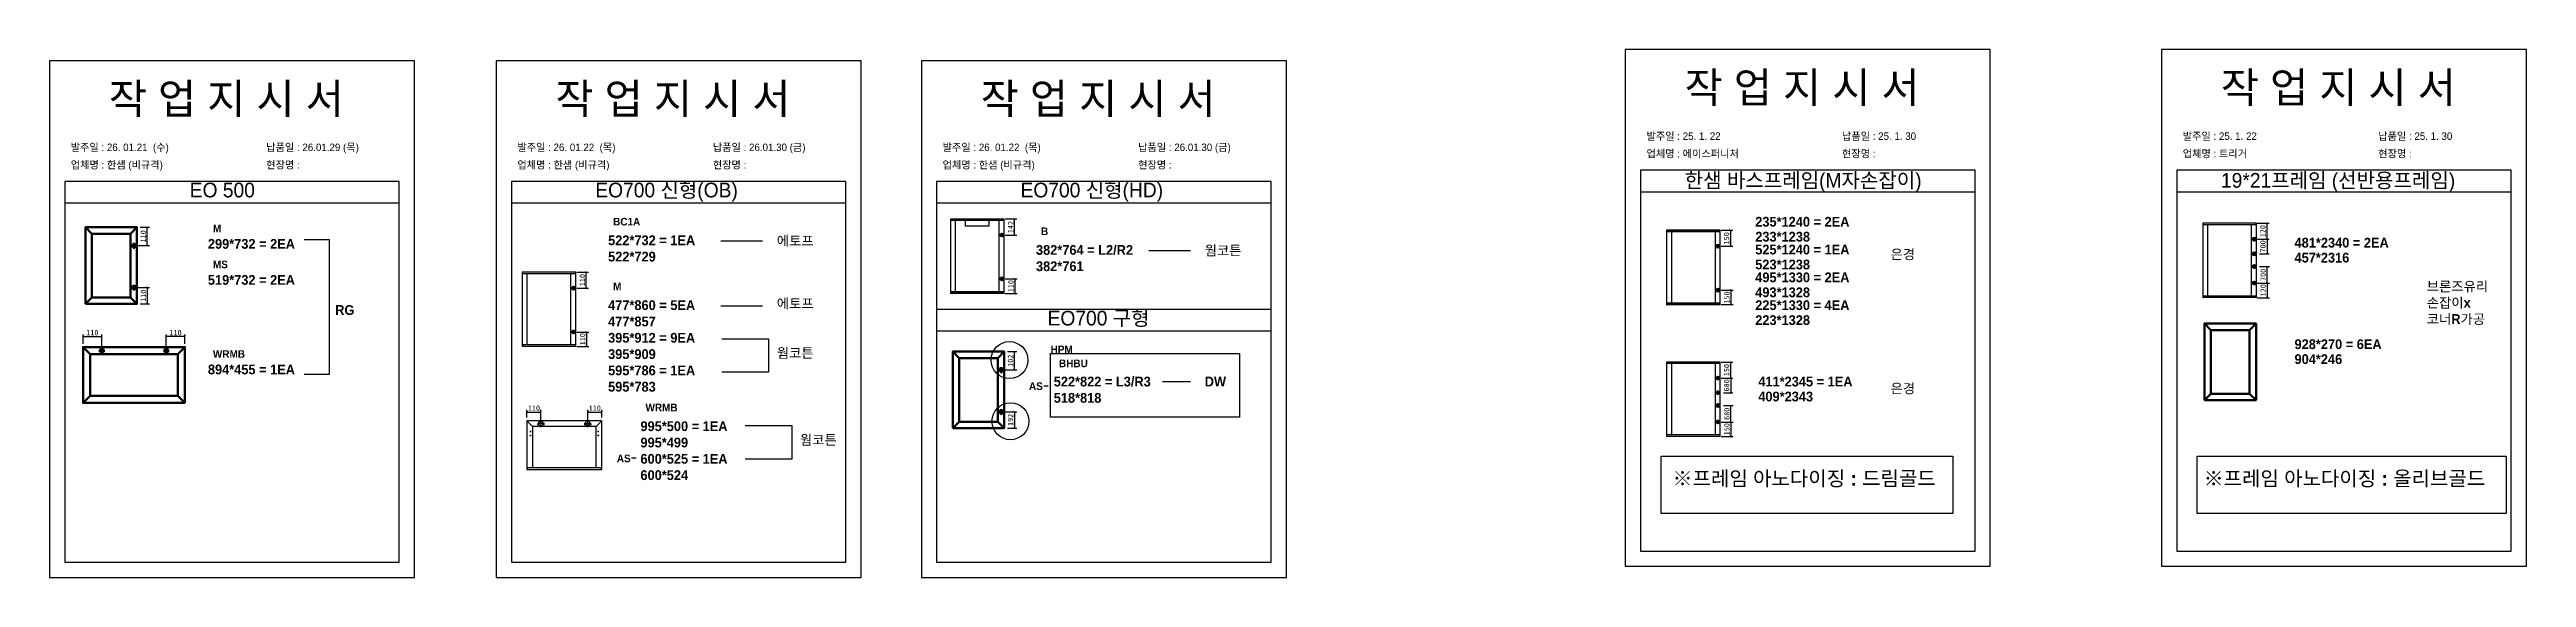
# Model space of a CAD drawing. Header units: millimetres. Extents: x -44117 to 256353, y -2095463 to 65325.
# Drawn here: x 110560 to 121963, y -654183 to -651756 of the extents above; entities that cross this region are included whole.
import ezdxf

# ---------------------------------------------------------------- set-up
doc = ezdxf.new("R2010")
doc.units = ezdxf.units.MM
doc.header["$LTSCALE"] = 10
doc.layers.add('Layer1', color=7, linetype='Continuous', lineweight=70)
doc.styles.add('MtX_Gulim', font='')
doc.styles.get('MtX_Gulim').set_extended_font_data('Gulim', bold=True)
doc.dimstyles.new('ISO-25', dxfattribs={"dimtxt": 2.5, "dimasz": 2.5, "dimexe": 1, "dimexo": 1, "dimtad": 1, "dimtxsty": 'Standard', "dimblk": 'ARCHTICK', "dimcen": 2.5, "dimadec": 0, "dimazin": 0, "dimtfac": 1, "dimtmove": 0, "dimatfit": 3, "dimfxl": 0, "dimarcsym": 0})

msp = doc.modelspace()

# ---------------------------------------------------------------- texts
at = {"linetype": 'Continuous', "style": 'MtX_Gulim'}
for s, height, p in [('M', 35.04934, (111312.03853, -652595.78176)), ('BC1A', 35.049344, (113154.61369, -652564.84943)), ('B', 35.04934, (115124.55571, -652609.17401)), ('MS', 35.049344, (111312.03853, -652761.63169)), ('M', 35.04934, (113154.61369, -652863.17705)), ('WRMB', 35.049344, (111312.03853, -653173.49849)), ('HPM', 35.049344, (115168.77839, -653152.61923)), ('BHBU', 35.049344, (115207.35201, -653216.73962)), ('WRMB', 35.049344, (113303.56553, -653419.84653))]:
    msp.add_text(s, height=height, dxfattribs=at).set_placement(p)
at = {"color": 1, "linetype": 'Continuous', "style": 'MtX_Gulim'}
for p in [(115069.0294, -653321.61099), (113171.58784, -653653.72338)]:
    msp.add_text('AS', height=35.049344, dxfattribs=at).set_placement(p)
at = {"attachment_point": 1}
for s, width, gutter_width, heights, insert, char_height in [('{\\fGulim|b0|i0|c129|p50;작 업 지 시 서}', 3307.3198183, 12.5, [-155.84554], (110832.61257, -651911.54631), 140), ('{\\fGulim|b0|i0|c129|p50;작 업 지 시 서}', 3307.3198183, 12.5, [-155.84554], (112888.92063, -651911.54631), 140), ('{\\fGulim|b0|i0|c129|p50;작 업 지 시 서}', 3307.3198183, 12.5, [-155.84554], (114846.75889, -651911.54631), 140), ('{\\fGulim|b0|i0|c129|p50;작 업 지 시 서}', 3307.3198183, 12.5, [-155.84554], (118087.41807, -651860.219), 140), ('{\\fGulim|b0|i0|c129|p50;작 업 지 시 서}', 3307.3198183, 12.5, [-155.84554], (120556.20561, -651860.219), 140), ('\\pt11;{\\fGulim|b0|i0|c129|p50;발주일 : 25. 1. 22}', 3307.3198183, 12.5, [34.50412], (117912.20872, -652136.93942), 34.3), ('{\\fGulim|b0|i0|c129|p50;납품일 : 25. 1. 30}', 3307.3198183, 12.5, [35.09023], (118812.1867, -652136.93942), 34.3), ('\\pt11;{\\fGulim|b0|i0|c129|p50;발주일 : 25. 1. 22}', 3307.3198183, 12.5, [34.50412], (120380.99625, -652136.93942), 34.3), ('{\\fGulim|b0|i0|c129|p50;납품일 : 25. 1. 30}', 3307.3198183, 12.5, [35.09023], (121280.97424, -652136.93942), 34.3), ('{\\fGulim|b0|i0|c129|p50;업체명 : 한샘 (비규격)}', 3307.3198183, 12.5, [36.11279], (110657.40321, -652268.92291), 34.3), ('\\pt11;{\\fGulim|b0|i0|c129|p50;발주일 : 26. 01.21  (수)}', 3307.3198183, 12.5, [34.50412], (110657.40321, -652188.26673), 34.3), ('{\\fGulim|b0|i0|c129|p50;현장명 : }', 3307.3198183, 12.5, [-38.2735], (111557.3812, -652268.92291), 34.3), ('{\\fGulim|b0|i0|c129|p50;납품일 : 26.01.29 (목)}', 3307.3198183, 12.5, [35.09023], (111557.3812, -652188.26673), 34.3), ('{\\fGulim|b0|i0|c129|p50;업체명 : 한샘 (비규격)}', 3307.3198183, 12.5, [36.11279], (112713.71127, -652268.92291), 34.3), ('\\pt11;{\\fGulim|b0|i0|c129|p50;발주일 : 26. 01.22  (목)}', 3307.3198183, 12.5, [34.50412], (112713.71127, -652188.26673), 34.3), ('{\\fGulim|b0|i0|c129|p50;현장명 : }', 3307.3198183, 12.5, [-38.2735], (113613.68925, -652268.92291), 34.3), ('{\\fGulim|b0|i0|c129|p50;납품일 : 26.01.30 (금)}', 3307.3198183, 12.5, [35.09023], (113613.68925, -652188.26673), 34.3), ('{\\fGulim|b0|i0|c129|p50;업체명 : 한샘 (비규격)}', 3307.3198183, 12.5, [36.11279], (114671.54954, -652268.92291), 34.3), ('\\pt11;{\\fGulim|b0|i0|c129|p50;발주일 : 26. 01.22  (목)}', 3307.3198183, 12.5, [34.50412], (114671.54954, -652188.26673), 34.3), ('{\\fGulim|b0|i0|c129|p50;현장명 : }', 3307.3198183, 12.5, [-38.2735], (115571.52752, -652268.92291), 34.3), ('{\\fGulim|b0|i0|c129|p50;납품일 : 26.01.30 (금)}', 3307.3198183, 12.5, [35.09023], (115571.52752, -652188.26673), 34.3), ('{\\fGulim|b0|i0|c129|p50;업체명 : 에이스퍼니처}', 3307.3198183, 12.5, [36.11279], (117912.20872, -652217.59559), 34.3), ('{\\fGulim|b0|i0|c129|p50;현장명 : }', 3307.3198183, 12.5, [-38.2735], (118812.1867, -652217.59559), 34.3), ('{\\fGulim|b0|i0|c129|p50;업체명 : 트리거}', 3307.3198183, 12.5, [36.11279], (120380.99625, -652217.59559), 34.3), ('{\\fGulim|b0|i0|c129|p50;현장명 : }', 3307.3198183, 12.5, [-38.2735], (121280.97424, -652217.59559), 34.3), ('{\\fGulim|b0|i0|c129|p50;EO 500}', 1597.0710432, 6.03612, [-69.31494], (111205.33037, -652368.08223), 67.6045736), ('{\\fGulim|b0|i0|c129|p50;EO700 신형(OB)}', 1597.0710432, 6.03612, [-85.06834], (113072.45508, -652368.08223), 67.6045736), ('{\\fGulim|b0|i0|c129|p50;EO700 신형(HD)}', 1597.0710432, 6.03612, [-85.06834], (115030.29335, -652368.08223), 67.6045736), ('{\\fGulim|b0|i0|c129|p50;한샘 바스프레임(M자손잡이)}', 1597.0710432, 6.03612, [-85.06834], (118088.28502, -652323.65444), 67.6045736), ('{\\fGulim|b0|i0|c129|p50;19*21프레임 (선반용프레임)}', 1597.0710432, 6.03612, [-85.06834], (120557.07256, -652323.65444), 67.6045736), ('{\\f굴림|b1|i0|c129|p50;299*732 = 2EA}', 13607.1496112, 175, [869.63134], (111288.81137, -652626.93938), 45), ('{\\f굴림|b1|i0|c129|p50;522*732 = 1EA^J\\C1;522*729}', 13607.1496112, 175, [-121.30952], (113131.38654, -652610.53646), 45), ('{\\f굴림|b1|i0|c129|p50;에토프}', 13607.1496112, 175, [-50.05952], (113908.33748, -652613.07709), 45), ('{\\f굴림|b1|i0|c129|p50;235*1240 = 2EA }', 13607.1496112, 175, [-46.36905], (118412.8079, -652525.20815), 45), ('{\\f굴림|b1|i0|c129|p50;\\C1;233*1238}', 13607.1496112, 175, [-46.25], (118412.8079, -652594.01801), 45), ('{\\f굴림|b1|i0|c129|p50;481*2340 = 2EA }', 13607.1496112, 175, [-46.36905], (120895.66071, -652621.41243), 45), ('{\\f굴림|b1|i0|c129|p50;382*764 = L2/R2^J\\C1;382*761}', 13607.1496112, 175, [-125.41667], (115101.32855, -652654.86105), 45), ('{\\f굴림|b1|i0|c129|p50;웜코튼}', 13607.1496112, 175, [-48.57143], (115878.27949, -652657.40167), 45), ('{\\f굴림|b1|i0|c129|p50;525*1240 = 1EA }', 13607.1496112, 175, [-46.36905], (118412.8079, -652653.09953), 45), ('{\\f굴림|b1|i0|c129|p50;\\C1;523*1238}', 13607.1496112, 175, [-46.25], (118412.8079, -652721.90939), 45), ('{\\f굴림|b1|i0|c129|p50;은경}', 13607.1496112, 175, [-50.11905], (119035.70007, -652675.07113), 45), ('{\\f굴림|b1|i0|c129|p50;\\C1;457*2316}', 13607.1496112, 175, [-46.25], (120895.66071, -652690.22229), 45), ('{\\f굴림|b1|i0|c129|p50;519*732 = 2EA}', 13607.1496112, 175, [869.63134], (111288.81137, -652792.78932), 45), ('{\\f굴림|b1|i0|c129|p50;495*1330 = 2EA }', 13607.1496112, 175, [-46.36905], (118412.8079, -652780.99091), 45), ('{\\f굴림|b1|i0|c129|p50;\\C1;493*1328}', 13607.1496112, 175, [-46.25], (118412.8079, -652849.80077), 45), ('{\\f굴림|b1|i0|c129|p50;브론즈유리\\P손잡이x\\P코너R가공}', 13607.1496112, 175, [-204.16667], (121504.48761, -652822.6647), 45), ('{\\f굴림|b1|i0|c129|p50;RG}', 13607.1496112, 175, [-46.25], (111874.88583, -652931.06195), 45), ('{\\f굴림|b1|i0|c129|p50;477*860 = 5EA^J\\C1;477*857\\P\\C256;395*912 = 9EA\\P\\C1;395*909\\P\\C256;595*786 = 1EA\\P\\C1;595*783}', 13607.1496112, 175, [-421.72619], (113131.38654, -652908.86409), 45), ('{\\f굴림|b1|i0|c129|p50;에토프}', 13607.1496112, 175, [-50.05952], (113908.33748, -652901.29192), 45), ('{\\fGulim|b0|i0|c129|p50;EO700 구형}', 1597.0710432, 6.03612, [-75.43626], (115154.72821, -652957.15289), 67.6045736), ('{\\f굴림|b1|i0|c129|p50;225*1330 = 4EA }', 13607.1496112, 175, [46.36905], (118412.8079, -652908.88229), 45), ('{\\f굴림|b1|i0|c129|p50;\\C1;223*1328}', 13607.1496112, 175, [-46.25], (118412.8079, -652977.69215), 45), ('{\\f굴림|b1|i0|c129|p50;웜코튼}', 13607.1496112, 175, [-48.57143], (113908.33748, -653128.82994), 45), ('{\\f굴림|b1|i0|c129|p50;928*270 = 6EA }', 13607.1496112, 175, [-46.30952], (120895.66071, -653088.31318), 45), ('{\\f굴림|b1|i0|c129|p50;\\C1;904*246}', 13607.1496112, 175, [-46.19048], (120895.66071, -653157.12304), 45), ('{\\f굴림|b1|i0|c129|p50;894*455 = 1EA}', 13607.1496112, 175, [869.63134], (111288.81137, -653204.65612), 45), ('{\\f굴림|b1|i0|c129|p50;522*822 = L3/R3\\P\\C1;518*818}', 13607.1496112, 175, [869.63134], (115183.07177, -653260.16808), 45), ('{\\f굴림|b1|i0|c129|p50;DW}', 13607.1496112, 175, [-46.25], (115878.27949, -653260.12461), 45), ('{\\f굴림|b1|i0|c129|p50;411*2345 = 1EA }', 13607.1496112, 175, [-46.36905], (118426.87317, -653260.17802), 45), ('{\\f굴림|b1|i0|c129|p50;은경}', 13607.1496112, 175, [-50.11905], (119035.70007, -653292.06063), 45), ('{\\f굴림|b1|i0|c129|p50;\\C1;409*2343}', 13607.1496112, 175, [-46.19048], (118426.87317, -653328.98788), 45), ('{\\f굴림|b1|i0|c129|p50;995*500 = 1EA^J\\C1;995*499\\P\\C256;600*525 = 1EA\\P\\C1;600*524}', 13607.1496112, 175, [-271.54762], (113280.33837, -653465.53357), 45), ('{\\f굴림|b1|i0|c129|p50;웜코튼}', 13607.1496112, 175, [-48.57143], (114014.52189, -653528.28558), 45), ('{\\f굴림|b1|i0|c129|p50;※프레임 아노다이징 : 드림골드}', 20410.7244168, 262.5, [-75.26786], (118032.12391, -653694.51473), 67.5), ('{\\f굴림|b1|i0|c129|p50;※프레임 아노다이징 : 올리브골드}', 20410.7244168, 262.5, [-75.26786], (120477.14784, -653694.51473), 67.5)]:
    msp.add_mtext_dynamic_manual_height_columns(s, width=width, gutter_width=gutter_width, heights=heights, dxfattribs=dict(at, insert=insert, char_height=char_height))

# ---------------------------------------------------------------- blocks, each defined once
blk = doc.blocks.new('_ArchTick')
at = {"color": 0, "linetype": 'ByBlock', "const_width": 0.15}
blk.add_lwpolyline([(-0.5, -0.5), (0.5, 0.5)], dxfattribs=at)
blk = doc.blocks.new('*D4595')
at = {"color": 0, "lineweight": -2}
for p, q in [((110977, -652573), (111020, -652573)), ((111010, -652657), (111010, -652573)), ((110963, -652657), (111020, -652657))]:
    blk.add_line(p, q, dxfattribs=at)
at = {"layer": 'Defpoints', "color": 0}
for p in [(110962, -652573), (111010, -652573), (110948, -652657)]:
    blk.add_point(p, dxfattribs=at)
at = {"color": 0, "lineweight": -2, "xscale": 10, "yscale": 10, "zscale": 10}
for p, rotation in [((111010, -652573), 90), ((111010, -652657), 270)]:
    blk.add_blockref('_ArchTick', p, dxfattribs=dict(at, rotation=rotation))
at = {"color": 0, "insert": (110991, -652615), "char_height": 25, "attachment_point": 5, "rotation": 90}
blk.add_mtext('110', dxfattribs=at)
blk = doc.blocks.new('*D4596')
at = {"color": 0, "lineweight": -2}
for p, q in [((110963, -652850), (111020, -652850)), ((111010, -652850), (111010, -652925)), ((110977, -652925), (111020, -652925))]:
    blk.add_line(p, q, dxfattribs=at)
at = {"layer": 'Defpoints', "color": 0}
for p in [(110948, -652850), (110962, -652925), (111010, -652925)]:
    blk.add_point(p, dxfattribs=at)
at = {"color": 0, "lineweight": -2, "xscale": 10, "yscale": 10, "zscale": 10}
for p, rotation in [((111010, -652850), 90), ((111010, -652925), 270)]:
    blk.add_blockref('_ArchTick', p, dxfattribs=dict(at, rotation=rotation))
at = {"color": 0, "insert": (110991, -652888), "char_height": 25, "attachment_point": 5, "rotation": 90}
blk.add_mtext('110', dxfattribs=at)
blk = doc.blocks.new('*D4597')
at = {"color": 0, "lineweight": -2}
for p, q in [((112987, -652779), (113041, -652779)), ((112987, -652853), (113041, -652853)), ((113031, -652853), (113031, -652779))]:
    blk.add_line(p, q, dxfattribs=at)
at = {"layer": 'Defpoints', "color": 0}
for p in [(112972, -652779), (112972, -652853), (113031, -652779)]:
    blk.add_point(p, dxfattribs=at)
at = {"color": 0, "lineweight": -2, "xscale": 10, "yscale": 10, "zscale": 10}
for p, rotation in [((113031, -652779), 90), ((113031, -652853), 270)]:
    blk.add_blockref('_ArchTick', p, dxfattribs=dict(at, rotation=rotation))
at = {"color": 0, "insert": (113013, -652816), "char_height": 25, "attachment_point": 5, "rotation": 90}
blk.add_mtext('110', dxfattribs=at)
blk = doc.blocks.new('*D4598')
at = {"color": 0, "lineweight": -2}
for p, q in [((112987, -653055), (113042, -653055)), ((113032, -653055), (113032, -653122)), ((112987, -653122), (113042, -653122))]:
    blk.add_line(p, q, dxfattribs=at)
at = {"layer": 'Defpoints', "color": 0}
for p in [(112972, -653055), (112972, -653122), (113032, -653122)]:
    blk.add_point(p, dxfattribs=at)
at = {"color": 0, "lineweight": -2, "xscale": 10, "yscale": 10, "zscale": 10}
for p, rotation in [((113032, -653055), 90), ((113032, -653122), 270)]:
    blk.add_blockref('_ArchTick', p, dxfattribs=dict(at, rotation=rotation))
at = {"color": 0, "insert": (113014, -653088), "char_height": 25, "attachment_point": 5, "rotation": 90}
blk.add_mtext('110', dxfattribs=at)
blk = doc.blocks.new('*D4599')
at = {"color": 0, "lineweight": -2}
for p, q in [((112757, -653448), (112757, -653413)), ((112757, -653423), (112822, -653423)), ((112822, -653461), (112822, -653413))]:
    blk.add_line(p, q, dxfattribs=at)
at = {"layer": 'Defpoints', "color": 0}
for p in [(112822, -653423), (112757, -653463), (112822, -653476)]:
    blk.add_point(p, dxfattribs=at)
at = {"color": 0, "lineweight": -2, "xscale": 10, "yscale": 10, "zscale": 10, "rotation": 180}
blk.add_blockref('_ArchTick', (112757, -653423), dxfattribs=at)
at = {"color": 0, "lineweight": -2, "xscale": 10, "yscale": 10, "zscale": 10}
blk.add_blockref('_ArchTick', (112822, -653423), dxfattribs=at)
at = {"color": 0, "insert": (112790, -653405), "char_height": 25, "attachment_point": 5}
blk.add_mtext('110', dxfattribs=at)
blk = doc.blocks.new('*D4600')
at = {"color": 0, "lineweight": -2}
for p, q in [((113038, -653461), (113038, -653413)), ((113038, -653423), (113102, -653423)), ((113102, -653448), (113102, -653413))]:
    blk.add_line(p, q, dxfattribs=at)
at = {"layer": 'Defpoints', "color": 0}
for p in [(113102, -653423), (113038, -653476), (113102, -653463)]:
    blk.add_point(p, dxfattribs=at)
at = {"color": 0, "lineweight": -2, "xscale": 10, "yscale": 10, "zscale": 10, "rotation": 180}
blk.add_blockref('_ArchTick', (113038, -653423), dxfattribs=at)
at = {"color": 0, "lineweight": -2, "xscale": 10, "yscale": 10, "zscale": 10}
blk.add_blockref('_ArchTick', (113102, -653423), dxfattribs=at)
at = {"color": 0, "insert": (113070, -653405), "char_height": 25, "attachment_point": 5}
blk.add_mtext('110', dxfattribs=at)
blk = doc.blocks.new('*D4601')
at = {"color": 0, "lineweight": -2}
for p, q in [((114959, -652535), (115013, -652535)), ((114959, -652609), (115013, -652609)), ((115003, -652609), (115003, -652535))]:
    blk.add_line(p, q, dxfattribs=at)
at = {"layer": 'Defpoints', "color": 0}
for p in [(114944, -652535), (114944, -652609), (115003, -652535)]:
    blk.add_point(p, dxfattribs=at)
at = {"color": 0, "lineweight": -2, "xscale": 10, "yscale": 10, "zscale": 10}
for p, rotation in [((115003, -652535), 90), ((115003, -652609), 270)]:
    blk.add_blockref('_ArchTick', p, dxfattribs=dict(at, rotation=rotation))
at = {"color": 0, "insert": (114985, -652572), "char_height": 25, "attachment_point": 5, "rotation": 90}
blk.add_mtext('142', dxfattribs=at)
blk = doc.blocks.new('*D4602')
at = {"color": 0, "lineweight": -2}
for p, q in [((114959, -652811), (115014, -652811)), ((115004, -652811), (115004, -652878)), ((114959, -652878), (115014, -652878))]:
    blk.add_line(p, q, dxfattribs=at)
at = {"layer": 'Defpoints', "color": 0}
for p in [(114944, -652811), (114944, -652878), (115004, -652878)]:
    blk.add_point(p, dxfattribs=at)
at = {"color": 0, "lineweight": -2, "xscale": 10, "yscale": 10, "zscale": 10}
for p, rotation in [((115004, -652811), 90), ((115004, -652878), 270)]:
    blk.add_blockref('_ArchTick', p, dxfattribs=dict(at, rotation=rotation))
at = {"color": 0, "insert": (114986, -652844), "char_height": 25, "attachment_point": 5, "rotation": 90}
blk.add_mtext('110', dxfattribs=at)
blk = doc.blocks.new('*D4603')
at = {"color": 0, "lineweight": -2}
for p, q in [((114970, -653145), (115013, -653145)), ((115003, -653229), (115003, -653145)), ((114956, -653229), (115013, -653229))]:
    blk.add_line(p, q, dxfattribs=at)
at = {"layer": 'Defpoints', "color": 0}
for p in [(114955, -653145), (115003, -653145), (114941, -653229)]:
    blk.add_point(p, dxfattribs=at)
at = {"color": 0, "lineweight": -2, "xscale": 10, "yscale": 10, "zscale": 10}
for p, rotation in [((115003, -653145), 90), ((115003, -653229), 270)]:
    blk.add_blockref('_ArchTick', p, dxfattribs=dict(at, rotation=rotation))
at = {"color": 0, "insert": (114984, -653187), "char_height": 25, "attachment_point": 5, "rotation": 90}
blk.add_mtext('102', dxfattribs=at)
blk = doc.blocks.new('*D4604')
at = {"color": 0, "lineweight": -2}
for p, q in [((114956, -653422), (115013, -653422)), ((115003, -653422), (115003, -653497)), ((114970, -653497), (115013, -653497))]:
    blk.add_line(p, q, dxfattribs=at)
at = {"layer": 'Defpoints', "color": 0}
for p in [(114941, -653422), (114955, -653497), (115003, -653497)]:
    blk.add_point(p, dxfattribs=at)
at = {"color": 0, "lineweight": -2, "xscale": 10, "yscale": 10, "zscale": 10}
for p, rotation in [((115003, -653422), 90), ((115003, -653497), 270)]:
    blk.add_blockref('_ArchTick', p, dxfattribs=dict(at, rotation=rotation))
at = {"color": 0, "insert": (114984, -653459), "char_height": 25, "attachment_point": 5, "rotation": 90}
blk.add_mtext('192', dxfattribs=at)
blk = doc.blocks.new('*D4605')
at = {"color": 0, "lineweight": -2}
for p, q in [((110715, -653109), (110715, -653066)), ((110715, -653076), (110800, -653076)), ((110800, -653126), (110800, -653066))]:
    blk.add_line(p, q, dxfattribs=at)
at = {"layer": 'Defpoints', "color": 0}
for p in [(110800, -653076), (110715, -653124), (110800, -653141)]:
    blk.add_point(p, dxfattribs=at)
at = {"color": 0, "lineweight": -2, "xscale": 10, "yscale": 10, "zscale": 10, "rotation": 180}
blk.add_blockref('_ArchTick', (110715, -653076), dxfattribs=at)
at = {"color": 0, "lineweight": -2, "xscale": 10, "yscale": 10, "zscale": 10}
blk.add_blockref('_ArchTick', (110800, -653076), dxfattribs=at)
at = {"color": 0, "insert": (110757, -653058), "char_height": 25, "attachment_point": 5}
blk.add_mtext('110', dxfattribs=at)
blk = doc.blocks.new('*D4606')
at = {"color": 0, "lineweight": -2}
for p, q in [((111097, -653126), (111097, -653066)), ((111183, -653076), (111097, -653076)), ((111183, -653109), (111183, -653066))]:
    blk.add_line(p, q, dxfattribs=at)
at = {"layer": 'Defpoints', "color": 0}
for p in [(111097, -653076), (111097, -653141), (111183, -653124)]:
    blk.add_point(p, dxfattribs=at)
at = {"color": 0, "lineweight": -2, "xscale": 10, "yscale": 10, "zscale": 10, "rotation": 180}
blk.add_blockref('_ArchTick', (111097, -653076), dxfattribs=at)
at = {"color": 0, "lineweight": -2, "xscale": 10, "yscale": 10, "zscale": 10}
blk.add_blockref('_ArchTick', (111183, -653076), dxfattribs=at)
at = {"color": 0, "insert": (111140, -653058), "char_height": 25, "attachment_point": 5}
blk.add_mtext('110', dxfattribs=at)
blk = doc.blocks.new('*D4607')
at = {"color": 0, "lineweight": -2}
for p, q in [((118256, -652587), (118310, -652587)), ((118300, -652660), (118300, -652587)), ((118256, -652660), (118310, -652660))]:
    blk.add_line(p, q, dxfattribs=at)
at = {"layer": 'Defpoints', "color": 0}
for p in [(118241, -652587), (118300, -652587), (118241, -652660)]:
    blk.add_point(p, dxfattribs=at)
at = {"color": 0, "lineweight": -2, "xscale": 10, "yscale": 10, "zscale": 10}
for p, rotation in [((118300, -652587), 90), ((118300, -652660), 270)]:
    blk.add_blockref('_ArchTick', p, dxfattribs=dict(at, rotation=rotation))
at = {"color": 0, "insert": (118281, -652624), "char_height": 25, "attachment_point": 5, "rotation": 90}
blk.add_mtext('150', dxfattribs=at)
blk = doc.blocks.new('*D4608')
at = {"color": 0, "lineweight": -2}
for p, q in [((118256, -652862), (118311, -652862)), ((118256, -652929), (118311, -652929)), ((118301, -652862), (118301, -652929))]:
    blk.add_line(p, q, dxfattribs=at)
at = {"layer": 'Defpoints', "color": 0}
for p in [(118241, -652862), (118241, -652929), (118301, -652929)]:
    blk.add_point(p, dxfattribs=at)
at = {"color": 0, "lineweight": -2, "xscale": 10, "yscale": 10, "zscale": 10}
for p, rotation in [((118301, -652862), 90), ((118301, -652929), 270)]:
    blk.add_blockref('_ArchTick', p, dxfattribs=dict(at, rotation=rotation))
at = {"color": 0, "insert": (118282, -652896), "char_height": 25, "attachment_point": 5, "rotation": 90}
blk.add_mtext('150', dxfattribs=at)
blk = doc.blocks.new('*D4609')
at = {"color": 0, "lineweight": -2}
for p, q in [((118256, -653193), (118310, -653193)), ((118300, -653267), (118300, -653193)), ((118256, -653267), (118310, -653267))]:
    blk.add_line(p, q, dxfattribs=at)
at = {"layer": 'Defpoints', "color": 0}
for p in [(118241, -653193), (118300, -653193), (118241, -653267)]:
    blk.add_point(p, dxfattribs=at)
at = {"color": 0, "lineweight": -2, "xscale": 10, "yscale": 10, "zscale": 10}
for p, rotation in [((118300, -653193), 90), ((118300, -653267), 270)]:
    blk.add_blockref('_ArchTick', p, dxfattribs=dict(at, rotation=rotation))
at = {"color": 0, "insert": (118281, -653230), "char_height": 25, "attachment_point": 5, "rotation": 90}
blk.add_mtext('150', dxfattribs=at)
blk = doc.blocks.new('*D4610')
at = {"color": 0, "lineweight": -2}
for p, q in [((118256, -653469), (118311, -653469)), ((118256, -653535), (118311, -653535)), ((118301, -653469), (118301, -653535))]:
    blk.add_line(p, q, dxfattribs=at)
at = {"layer": 'Defpoints', "color": 0}
for p in [(118241, -653469), (118241, -653535), (118301, -653535)]:
    blk.add_point(p, dxfattribs=at)
at = {"color": 0, "lineweight": -2, "xscale": 10, "yscale": 10, "zscale": 10}
for p, rotation in [((118301, -653469), 90), ((118301, -653535), 270)]:
    blk.add_blockref('_ArchTick', p, dxfattribs=dict(at, rotation=rotation))
at = {"color": 0, "insert": (118282, -653502), "char_height": 25, "attachment_point": 5, "rotation": 90}
blk.add_mtext('150', dxfattribs=at)
blk = doc.blocks.new('*D4611')
at = {"color": 0, "lineweight": -2}
for p, q in [((118266, -653393), (118311, -653393)), ((118301, -653469), (118301, -653393)), ((118266, -653469), (118311, -653469))]:
    blk.add_line(p, q, dxfattribs=at)
at = {"layer": 'Defpoints', "color": 0}
for p in [(118251, -653393), (118301, -653393), (118251, -653469)]:
    blk.add_point(p, dxfattribs=at)
at = {"color": 0, "lineweight": -2, "xscale": 10, "yscale": 10, "zscale": 10}
for p, rotation in [((118301, -653393), 90), ((118301, -653469), 270)]:
    blk.add_blockref('_ArchTick', p, dxfattribs=dict(at, rotation=rotation))
at = {"color": 0, "insert": (118282, -653431), "char_height": 25, "attachment_point": 5, "rotation": 90}
blk.add_mtext('680', dxfattribs=at)
blk = doc.blocks.new('*D4612')
at = {"color": 0, "lineweight": -2}
for p, q in [((118266, -653267), (118310, -653267)), ((118300, -653267), (118300, -653334)), ((118266, -653334), (118310, -653334))]:
    blk.add_line(p, q, dxfattribs=at)
at = {"layer": 'Defpoints', "color": 0}
for p in [(118251, -653267), (118251, -653334), (118300, -653334)]:
    blk.add_point(p, dxfattribs=at)
at = {"color": 0, "lineweight": -2, "xscale": 10, "yscale": 10, "zscale": 10}
for p, rotation in [((118300, -653267), 90), ((118300, -653334), 270)]:
    blk.add_blockref('_ArchTick', p, dxfattribs=dict(at, rotation=rotation))
at = {"color": 0, "insert": (118281, -653300), "char_height": 25, "attachment_point": 5, "rotation": 90}
blk.add_mtext('680', dxfattribs=at)
blk = doc.blocks.new('*D4613')
at = {"color": 0, "lineweight": -2}
for p, q in [((120724, -652554), (120779, -652554)), ((120769, -652628), (120769, -652554)), ((120724, -652628), (120779, -652628))]:
    blk.add_line(p, q, dxfattribs=at)
at = {"layer": 'Defpoints', "color": 0}
for p in [(120709, -652554), (120769, -652554), (120709, -652628)]:
    blk.add_point(p, dxfattribs=at)
at = {"color": 0, "lineweight": -2, "xscale": 10, "yscale": 10, "zscale": 10}
for p, rotation in [((120769, -652554), 90), ((120769, -652628), 270)]:
    blk.add_blockref('_ArchTick', p, dxfattribs=dict(at, rotation=rotation))
at = {"color": 0, "insert": (120750, -652591), "char_height": 25, "attachment_point": 5, "rotation": 90}
blk.add_mtext('120', dxfattribs=at)
blk = doc.blocks.new('*D4614')
at = {"color": 0, "lineweight": -2}
for p, q in [((120724, -652830), (120780, -652830)), ((120770, -652830), (120770, -652897)), ((120724, -652897), (120780, -652897))]:
    blk.add_line(p, q, dxfattribs=at)
at = {"layer": 'Defpoints', "color": 0}
for p in [(120709, -652830), (120709, -652897), (120770, -652897)]:
    blk.add_point(p, dxfattribs=at)
at = {"color": 0, "lineweight": -2, "xscale": 10, "yscale": 10, "zscale": 10}
for p, rotation in [((120770, -652830), 90), ((120770, -652897), 270)]:
    blk.add_blockref('_ArchTick', p, dxfattribs=dict(at, rotation=rotation))
at = {"color": 0, "insert": (120751, -652863), "char_height": 25, "attachment_point": 5, "rotation": 90}
blk.add_mtext('120', dxfattribs=at)
blk = doc.blocks.new('*D4615')
at = {"color": 0, "lineweight": -2}
for p, q in [((120735, -652754), (120780, -652754)), ((120735, -652830), (120780, -652830)), ((120770, -652830), (120770, -652754))]:
    blk.add_line(p, q, dxfattribs=at)
at = {"layer": 'Defpoints', "color": 0}
for p in [(120720, -652754), (120720, -652830), (120770, -652754)]:
    blk.add_point(p, dxfattribs=at)
at = {"color": 0, "lineweight": -2, "xscale": 10, "yscale": 10, "zscale": 10}
for p, rotation in [((120770, -652754), 90), ((120770, -652830), 270)]:
    blk.add_blockref('_ArchTick', p, dxfattribs=dict(at, rotation=rotation))
at = {"color": 0, "insert": (120751, -652792), "char_height": 25, "attachment_point": 5, "rotation": 90}
blk.add_mtext('700', dxfattribs=at)
blk = doc.blocks.new('*D4616')
at = {"color": 0, "lineweight": -2}
for p, q in [((120735, -652628), (120779, -652628)), ((120735, -652695), (120779, -652695)), ((120769, -652628), (120769, -652695))]:
    blk.add_line(p, q, dxfattribs=at)
at = {"layer": 'Defpoints', "color": 0}
for p in [(120720, -652628), (120720, -652695), (120769, -652695)]:
    blk.add_point(p, dxfattribs=at)
at = {"color": 0, "lineweight": -2, "xscale": 10, "yscale": 10, "zscale": 10}
for p, rotation in [((120769, -652628), 90), ((120769, -652695), 270)]:
    blk.add_blockref('_ArchTick', p, dxfattribs=dict(at, rotation=rotation))
at = {"color": 0, "insert": (120750, -652661), "char_height": 25, "attachment_point": 5, "rotation": 90}
blk.add_mtext('700', dxfattribs=at)

# ---------------------------------------------------------------- dimensions: what is measured, and where the dimension line sits
for base, p1, p2, angle, text, picture, middle in [((111010.17528, -652573.33629), (110948.34765, -652657.48119), (110962.41581, -652573.33629), 90, '110', '*D4595', (110991.42528, -652615.40874)), ((115003.45495, -652535.17269), (114943.84117, -652608.78917), (114943.84117, -652535.17269), 90, '142', '*D4601', (114984.70495, -652571.98093)), ((118300.22039, -652586.87139), (118240.60662, -652660.48787), (118240.60662, -652586.87139), 90, '150', '*D4607', (118281.47039, -652623.67963)), ((120769.00793, -652554.24181), (120709.39416, -652627.85829), (120709.39416, -652554.24181), 90, '120', '*D4613', (120750.25793, -652591.05005)), ((111010.17528, -652925.37318), (110948.34765, -652850.05003), (110962.41581, -652925.37318), 90, '110', '*D4596', (110991.42528, -652887.7116)), ((113031.42472, -652779.1658), (112971.81095, -652852.78228), (112971.81095, -652779.1658), 90, '110', '*D4597', (113012.67472, -652815.97404)), ((115004.40842, -652877.55151), (114943.84117, -652810.66713), (114943.84117, -652877.55151), 90, '110', '*D4602', (114985.65842, -652844.10932)), ((120769.9614, -652896.62062), (120709.39416, -652829.73624), (120709.39416, -652896.62062), 90, '120', '*D4614', (120751.2114, -652863.17843)), ((118301.17387, -652929.25021), (118240.60662, -652862.36583), (118240.60662, -652929.25021), 90, '150', '*D4608', (118282.42387, -652895.80802)), ((110800.40357, -653076.43409), (110714.53333, -653124.29038), (110800.40357, -653140.66542), 180, '110', '*D4605', (110757.46845, -653057.68409)), ((113032.3782, -653121.54462), (112971.81095, -653054.66024), (112971.81095, -653121.54462), 90, '110', '*D4598', (113013.6282, -653088.10243)), ((115003.21563, -653144.84271), (114941.388, -653228.98761), (114955.45616, -653144.84271), 90, '102', '*D4603', (114984.46563, -653186.91516)), ((118300.22039, -653193.0074), (118240.60662, -653266.62388), (118240.60662, -653193.0074), 90, '150', '*D4609', (118281.47039, -653229.81564)), ((115003.21563, -653496.8796), (114941.388, -653421.55645), (114955.45616, -653496.8796), 90, '192', '*D4604', (114984.46563, -653459.21802)), ((118301.17387, -653535.38622), (118240.60662, -653468.50184), (118240.60662, -653535.38622), 90, '150', '*D4610', (118282.42387, -653501.94403))]:
    dim = msp.add_linear_dim(base=base, p1=p1, p2=p2, angle=angle, text=text, dimstyle='ISO-25', override={"dimscale": 10, "dimasz": 1, "dimexo": 1.5, "dimtxsty": 'Standard'})
    dim.commit()
    dim.dimension.update_dxf_attribs({"geometry": picture, "text_midpoint": middle})
for base, p1, p2, text, picture, middle in [((120769.00793, -652695.13772), (120720.03214, -652627.85829), (120720.03214, -652695.13772), '700', '*D4616', (120769.00793, -652661.498)), ((120769.9614, -652753.78724), (120720.03214, -652829.73624), (120720.03214, -652753.78724), '700', '*D4615', (120769.9614, -652791.76174)), ((118300.22039, -653333.90332), (118251.2446, -653266.62388), (118251.2446, -653333.90332), '680', '*D4612', (118300.22039, -653300.2636)), ((118301.17387, -653392.55283), (118251.2446, -653468.50184), (118251.2446, -653392.55283), '680', '*D4611', (118301.17387, -653430.52733))]:
    dim = msp.add_linear_dim(base=base, p1=p1, p2=p2, angle=90, text=text, dimstyle='ISO-25', override={"dimscale": 10, "dimasz": 1, "dimexo": 1.5, "dimtxsty": 'Standard'})
    dim.commit()
    dim.dimension.update_dxf_attribs({"geometry": picture, "text_midpoint": middle, "dimtype": 160})
for base, p1, p2, picture, middle in [((111097.2006, -653076.43409), (111183.07084, -653124.29038), (111097.2006, -653140.66542), '*D4606', (111140.13572, -653057.68409)), ((112821.9949, -653423.31525), (112757.47485, -653462.89565), (112821.9949, -653475.62208), '*D4599', (112789.73488, -653404.56525)), ((113102.06472, -653423.31525), (113037.54468, -653475.62208), (113102.06472, -653462.89565), '*D4600', (113069.8047, -653404.56525))]:
    dim = msp.add_linear_dim(base=base, p1=p1, p2=p2, text='110', dimstyle='ISO-25', override={"dimscale": 10, "dimasz": 1, "dimexo": 1.5, "dimtxsty": 'Standard'})
    dim.commit()
    dim.dimension.update_dxf_attribs({"geometry": picture, "text_midpoint": middle})

# ---------------------------------------------------------------- linework, layer by layer
for p, q in [((112169.80596, -652362.55352), (110629.80596, -652362.55352)), ((114226.11402, -652362.55352), (112686.11402, -652362.55352)), ((116183.95229, -652362.55352), (114643.95229, -652362.55352)), ((119424.61147, -652311.22621), (117884.61147, -652311.22621)), ((121893.39901, -652311.22621), (120353.39901, -652311.22621)), ((112169.80596, -652462.55352), (110629.80596, -652462.55352)), ((114226.11402, -652462.55352), (112686.11402, -652462.55352)), ((116183.95229, -652462.55352), (114643.95229, -652462.55352)), ((119424.61147, -652411.22621), (117884.61147, -652411.22621)), ((121893.39901, -652411.22621), (120353.39901, -652411.22621)), ((114707.97852, -652535.41865), (114707.97852, -652877.30554)), ((114954.47916, -652535.86139), (114707.97852, -652535.86139)), ((114954.47916, -652542.55155), (114707.97852, -652542.55155)), ((114954.23319, -652535.17269), (114708.22448, -652535.17269)), ((114729.86911, -652542.05962), (114729.86911, -652870.17266)), ((114932.3426, -652870.17266), (114932.3426, -652542.55155)), ((114953.24935, -652542.55155), (114953.24935, -652535.17269)), ((114954.47916, -652877.30554), (114954.47916, -652535.41865)), ((118004.74396, -652587.11735), (118004.74396, -652929.00424)), ((118251.2446, -652587.56008), (118004.74396, -652587.56008)), ((118251.2446, -652594.25024), (118004.74396, -652594.25024)), ((118250.99864, -652586.87139), (118004.98992, -652586.87139)), ((118026.63456, -652593.75832), (118026.63456, -652921.87135)), ((118229.10804, -652921.87135), (118229.10804, -652594.25024)), ((118250.01479, -652594.25024), (118250.01479, -652586.87139)), ((118251.2446, -652929.00424), (118251.2446, -652587.11735)), ((120473.5315, -652554.48777), (120473.5315, -652896.37465)), ((120720.03214, -652554.9305), (120473.5315, -652554.9305)), ((120720.03214, -652561.62066), (120473.5315, -652561.62066)), ((120719.78618, -652554.24181), (120473.77746, -652554.24181)), ((120495.4221, -652561.12874), (120495.4221, -652889.24177)), ((120697.89558, -652889.24177), (120697.89558, -652561.62066)), ((120718.80233, -652561.62066), (120718.80233, -652554.24181)), ((120720.03214, -652896.37465), (120720.03214, -652554.48777)), ((113650.43453, -652635.92199), (113842.57774, -652635.92199)), ((115620.37654, -652680.24657), (115812.51976, -652680.24657)), ((112735.94829, -652779.41176), (112735.94829, -653121.29865)), ((112982.44894, -652779.85449), (112735.94829, -652779.85449)), ((112982.44894, -652786.54465), (112735.94829, -652786.54465)), ((112982.20297, -652779.1658), (112736.19426, -652779.1658)), ((112757.83889, -652786.05273), (112757.83889, -653114.16576)), ((112960.31237, -653114.16576), (112960.31237, -652786.54465)), ((112981.21913, -652786.54465), (112981.21913, -652779.1658)), ((112982.44894, -653121.29865), (112982.44894, -652779.41176)), ((113650.43453, -652934.24962), (113842.57774, -652934.24962)), ((116183.95229, -652951.62418), (114643.95229, -652951.62418)), ((114954.47916, -652870.17266), (114707.97852, -652870.17266)), ((114954.47916, -652876.86282), (114707.97852, -652876.86282)), ((114954.23319, -652877.55151), (114708.22448, -652877.55151)), ((114709.20832, -652877.55151), (114709.20832, -652870.17266)), ((114953.24935, -652870.17266), (114953.24935, -652877.55151)), ((118251.2446, -652921.87135), (118004.74396, -652921.87135)), ((118251.2446, -652928.56151), (118004.74396, -652928.56151)), ((118250.99864, -652929.25021), (118004.98992, -652929.25021)), ((118005.97377, -652929.25021), (118005.97377, -652921.87135)), ((118250.01479, -652921.87135), (118250.01479, -652929.25021)), ((120720.03214, -652889.24177), (120473.5315, -652889.24177)), ((120720.03214, -652895.93193), (120473.5315, -652895.93193)), ((120719.78618, -652896.62062), (120473.77746, -652896.62062)), ((120474.76131, -652896.62062), (120474.76131, -652889.24177)), ((120718.80233, -652889.24177), (120718.80233, -652896.62062)), ((116183.95229, -653051.62418), (114643.95229, -653051.62418)), ((112982.44894, -653114.16576), (112735.94829, -653114.16576)), ((112982.44894, -653120.85592), (112735.94829, -653120.85592)), ((112982.20297, -653121.54462), (112736.19426, -653121.54462)), ((112737.1781, -653121.54462), (112737.1781, -653114.16576)), ((112981.21913, -653114.16576), (112981.21913, -653121.54462)), ((118004.74396, -653193.25336), (118004.74396, -653535.14025)), ((118251.2446, -653193.69609), (118004.74396, -653193.69609)), ((118250.99864, -653193.0074), (118004.98992, -653193.0074)), ((118250.01479, -653200.38625), (118250.01479, -653193.0074)), ((118251.2446, -653535.14025), (118251.2446, -653193.25336)), ((115136.97478, -653301.90388), (115157.51641, -653301.90388)), ((115684.30229, -653282.96951), (115812.51976, -653282.96951)), ((118251.2446, -653200.38625), (118004.74396, -653200.38625)), ((118026.63456, -653199.89433), (118026.63456, -653528.00736)), ((118229.10804, -653528.00736), (118229.10804, -653200.38625)), ((112757.17889, -653462.89565), (112757.17889, -653687.23597)), ((112783.51964, -653489.2364), (112757.26557, -653462.68637)), ((113102.06472, -653462.59968), (112757.47485, -653462.59968)), ((112770.49725, -653512.32155), (112776.41652, -653512.32155)), ((112770.49725, -653531.26321), (112776.41652, -653531.26321)), ((112773.45688, -653509.36192), (112773.45688, -653515.28118)), ((112773.45688, -653528.30358), (112773.45688, -653534.22285)), ((112783.51964, -653489.2364), (112783.51964, -653679.24496)), ((113076.01993, -653489.2364), (112783.51964, -653489.2364)), ((112838.13832, -653475.62208), (112805.85149, -653475.62208)), ((112811.04425, -653481.54135), (112806.30883, -653481.54135)), ((112808.67654, -653479.17364), (112808.67654, -653483.90905)), ((112821.9949, -653491.76549), (112821.9949, -653459.47866)), ((112837.68096, -653481.54135), (112832.94555, -653481.54135)), ((112835.31326, -653479.17364), (112835.31326, -653483.90905)), ((113021.40126, -653475.62208), (113053.6881, -653475.62208)), ((113026.59404, -653481.54135), (113021.85862, -653481.54135)), ((113024.22633, -653479.17364), (113024.22633, -653483.90905)), ((113037.54469, -653491.76549), (113037.54469, -653459.47866)), ((113053.23075, -653481.54135), (113048.49534, -653481.54135)), ((113050.86304, -653479.17364), (113050.86304, -653483.90905)), ((113076.01993, -653489.2364), (113102.274, -653462.68637)), ((113076.01993, -653678.65303), (113076.01993, -653489.2364)), ((113089.04233, -653512.32155), (113083.12306, -653512.32155)), ((113089.04233, -653531.26321), (113083.12306, -653531.26321)), ((113086.0827, -653509.36192), (113086.0827, -653515.28118)), ((113086.0827, -653528.30358), (113086.0827, -653534.22285)), ((113102.36069, -653687.23597), (113102.36069, -653462.89565)), ((118251.2446, -653528.00736), (118004.74396, -653528.00736)), ((118251.2446, -653534.69752), (118004.74396, -653534.69752)), ((118250.99864, -653535.38622), (118004.98992, -653535.38622)), ((118005.97377, -653535.38622), (118005.97377, -653528.00736)), ((118250.01479, -653528.00736), (118250.01479, -653535.38622)), ((113239.53322, -653634.01626), (113260.07485, -653634.01626)), ((112757.17889, -653678.65303), (113102.36069, -653678.65303)), ((112757.17889, -653686.70324), (113102.06472, -653686.70324)), ((112757.47485, -653687.53194), (113102.06472, -653687.53194)), ((112758.6587, -653678.65303), (112758.6587, -653687.53194)), ((113100.88087, -653687.53194), (113100.88087, -653678.65303))]:
    msp.add_line(p, q)
for points in [[(110559.80596, -654183.3838), (112239.80596, -654183.3838), (112239.80596, -651807.3838), (110559.80596, -651807.3838)], [(112616.11402, -654183.3838), (114296.11402, -654183.3838), (114296.11402, -651807.3838), (112616.11402, -651807.3838)], [(114573.95229, -654183.3838), (116253.95229, -654183.3838), (116253.95229, -651807.3838), (114573.95229, -651807.3838)], [(117814.61147, -654132.05648), (119494.61147, -654132.05648), (119494.61147, -651756.05648), (117814.61147, -651756.05648)], [(120283.39901, -654132.05648), (121963.39901, -654132.05648), (121963.39901, -651756.05648), (120283.39901, -651756.05648)], [(115168.77839, -653153.45374), (116037.55993, -653153.45374), (116037.55993, -653446.26529), (115168.77839, -653446.26529)], [(117978.98972, -653626.42266), (119322.88617, -653626.42266), (119322.88617, -653889.11846), (117978.98972, -653889.11846)], [(120447.77726, -653626.42266), (121869.48178, -653626.42266), (121869.48178, -653889.11846), (120447.77726, -653889.11846)]]:
    msp.add_lwpolyline(points, close=True)
for points in [[(110629.80596, -652362.55352), (110629.80596, -654113.3838), (112169.80596, -654113.3838), (112169.80596, -652362.55352)], [(112686.11402, -652362.55352), (112686.11402, -654113.3838), (114226.11402, -654113.3838), (114226.11402, -652362.55352)], [(114643.95229, -652362.55352), (114643.95229, -654113.3838), (116183.95229, -654113.3838), (116183.95229, -652362.55352)], [(117884.61147, -652311.22621), (117884.61147, -654062.05648), (119424.61147, -654062.05648), (119424.61147, -652311.22621)], [(120353.39901, -652311.22621), (120353.39901, -654062.05648), (121893.39901, -654062.05648), (121893.39901, -652311.22621)], [(114884.72141, -652535.17269), (114884.72141, -652568.69111), (114776.6514, -652568.69111), (114776.6514, -652535.17269)], [(111731.83237, -652628.85851), (111847.66991, -652628.85851), (111847.66991, -653249.87642), (111731.83237, -653249.87642)], [(113655.49093, -653085.94163), (113870.38795, -653085.94163), (113870.38795, -653240.16185), (113655.49093, -653240.16185)], [(113761.67534, -653485.39727), (113976.57236, -653485.39727), (113976.57236, -653639.61749), (113761.67534, -653639.61749)]]:
    msp.add_lwpolyline(points)
at = {"color": 1}
for centre, radius in [((114979.21836, -653183.66654), 84.93173), ((114983.59938, -653465.51816), 84.94753)]:
    msp.add_circle(centre, radius, dxfattribs=at)
for centre, radius in [((112773.45688, -653512.32155), 0.88789), ((112773.45688, -653531.26321), 0.88789), ((112808.67654, -653481.54135), 0.94708), ((112821.9949, -653475.62208), 10.35872), ((112835.31326, -653481.54135), 0.94708), ((113024.22633, -653481.54135), 0.94708), ((113037.54469, -653475.62208), 10.35872), ((113050.86304, -653481.54135), 0.94708), ((113086.0827, -653512.32155), 0.88789), ((113086.0827, -653531.26321), 0.88789)]:
    msp.add_circle(centre, radius)
for centre, radius, start, end in [((114954.23319, -652535.41865), 0.24596, 0, 90), ((118250.99864, -652587.11735), 0.24596, 0, 90), ((120719.78618, -652554.48777), 0.24596, 0, 90), ((112982.20297, -652779.41176), 0.24596, 0, 90), ((114708.22448, -652877.30555), 0.24596, 180, 270), ((114954.23319, -652877.30555), 0.24596, 270, 0), ((118004.98992, -652929.00425), 0.24596, 180, 270), ((118250.99864, -652929.00425), 0.24596, 270, 0), ((120473.77746, -652896.37466), 0.24596, 180, 270), ((120719.78618, -652896.37466), 0.24596, 270, 0), ((112736.19426, -653121.29865), 0.24596, 180, 270), ((112982.20297, -653121.29865), 0.24596, 270, 0), ((118250.99864, -653193.25336), 0.24596, 0, 90), ((112757.47485, -653462.89565), 0.29596, 90, 180), ((113102.06472, -653462.89565), 0.29596, 0, 90), ((118004.98992, -653535.14025), 0.24596, 180, 270), ((118250.99864, -653535.14025), 0.24596, 270, 0), ((112757.47485, -653687.23597), 0.29596, 180, 270), ((113102.06472, -653687.23597), 0.29596, 270, 0)]:
    msp.add_arc(centre, radius, start, end)
at = {"layer": 'Layer1'}
for p, q in [((110754.86342, -652602.98663), (110725.21308, -652573.33629)), ((110932.76547, -652602.98663), (110962.41581, -652573.33629)), ((114943.84117, -652599.72397), (114943.84117, -652617.85437)), ((120709.39416, -652618.79308), (120709.39416, -652636.92349)), ((110936.02315, -652657.48119), (110960.67215, -652657.48119)), ((118240.60662, -652651.42267), (118240.60662, -652669.55307)), ((120709.39416, -652704.20292), (120709.39416, -652686.07252)), ((110936.02315, -652850.05003), (110960.67215, -652850.05003)), ((112971.81095, -652843.71708), (112971.81095, -652861.84748)), ((114943.84117, -652819.73233), (114943.84117, -652801.60193)), ((118240.60662, -652871.43103), (118240.60662, -652853.30063)), ((120709.39416, -652762.85244), (120709.39416, -652744.72204)), ((120709.39416, -652838.80145), (120709.39416, -652820.67104)), ((110725.21308, -652925.37318), (110754.86342, -652895.72284)), ((110962.41581, -652925.37318), (110932.76547, -652895.72284)), ((110932.76547, -652895.72284), (110962.41581, -652925.37318)), ((112971.81095, -653063.72544), (112971.81095, -653045.59504)), ((120510.66071, -653045.70736), (120481.01037, -653016.05702)), ((120688.56276, -653045.70736), (120718.2131, -653016.05702)), ((110746.59665, -653156.3537), (110714.53333, -653124.29038)), ((110787.07609, -653140.66542), (110813.73105, -653140.66542)), ((111110.52808, -653140.66542), (111083.87312, -653140.66542)), ((111183.07084, -653124.29038), (111151.00752, -653156.3537)), ((111151.00752, -653156.3537), (111183.07084, -653124.29038)), ((114747.90377, -653174.49305), (114718.25343, -653144.84271)), ((114925.80582, -653174.49305), (114955.45616, -653144.84271)), ((114929.0635, -653228.98761), (114953.7125, -653228.98761)), ((118240.60662, -653257.55868), (118240.60662, -653275.68908)), ((110746.59665, -653348.73365), (110714.53333, -653380.79697)), ((111183.07084, -653380.79697), (111151.00752, -653348.73365)), ((114929.0635, -653421.55645), (114953.7125, -653421.55645)), ((118240.60662, -653342.96852), (118240.60662, -653324.83812)), ((118240.60662, -653401.61803), (118240.60662, -653383.48763)), ((120481.01037, -653368.09391), (120510.66071, -653338.44357)), ((120718.2131, -653368.09391), (120688.56276, -653338.44357)), ((120688.56276, -653338.44357), (120718.2131, -653368.09391)), ((114718.25343, -653496.8796), (114747.90377, -653467.22926)), ((114955.45616, -653496.8796), (114925.80582, -653467.22926)), ((114925.80582, -653467.22926), (114955.45616, -653496.8796)), ((118240.60662, -653477.56704), (118240.60662, -653459.43664))]:
    msp.add_line(p, q, dxfattribs=at)
for points in [[(110725.21308, -652925.37318), (110962.41581, -652925.37318), (110962.41581, -652573.33629), (110725.21308, -652573.33629)], [(110754.86342, -652895.72284), (110932.76547, -652895.72284), (110932.76547, -652602.98663), (110754.86342, -652602.98663)], [(114952.90637, -652608.78917), (114934.77597, -652608.78917)], [(110948.34765, -652645.15669), (110948.34765, -652669.80569)], [(118249.67182, -652660.48787), (118231.54142, -652660.48787)], [(120718.45936, -652627.85829), (120700.32896, -652627.85829)], [(120718.45936, -652695.13772), (120700.32896, -652695.13772)], [(110948.34765, -652837.72553), (110948.34765, -652862.37452)], [(112980.87615, -652852.78228), (112962.74575, -652852.78228)], [(114952.90637, -652810.66713), (114934.77597, -652810.66713)], [(120718.45936, -652753.78724), (120700.32896, -652753.78724)], [(120718.45936, -652829.73624), (120700.32896, -652829.73624)], [(118249.67182, -652862.36583), (118231.54142, -652862.36583)], [(112980.87615, -653054.66024), (112962.74575, -653054.66024)], [(120481.01037, -653368.09391), (120718.2131, -653368.09391), (120718.2131, -653016.05702), (120481.01037, -653016.05702)], [(120510.66071, -653338.44357), (120688.56276, -653338.44357), (120688.56276, -653045.70736), (120510.66071, -653045.70736)], [(111183.07084, -653380.79697), (111183.07084, -653124.29038), (110714.53333, -653124.29038), (110714.53333, -653380.79697)], [(111151.00752, -653348.73365), (111151.00752, -653156.3537), (110746.59665, -653156.3537), (110746.59665, -653348.73365)], [(110800.40357, -653127.33794), (110800.40357, -653153.9929)], [(111097.2006, -653127.33794), (111097.2006, -653153.9929)], [(114718.25343, -653496.8796), (114955.45616, -653496.8796), (114955.45616, -653144.84271), (114718.25343, -653144.84271)], [(114747.90377, -653467.22926), (114925.80582, -653467.22926), (114925.80582, -653174.49305), (114747.90377, -653174.49305)], [(114941.388, -653216.66311), (114941.388, -653241.31211)], [(118249.67182, -653266.62388), (118231.54142, -653266.62388)], [(114941.388, -653409.23195), (114941.388, -653433.88094)], [(118249.67182, -653333.90332), (118231.54142, -653333.90332)], [(118249.67182, -653392.55283), (118231.54142, -653392.55283)], [(118249.67182, -653468.50184), (118231.54142, -653468.50184)]]:
    msp.add_lwpolyline(points, close=True, dxfattribs=at)
for centre, radius in [((114943.84117, -652608.78917), 6.04347), ((120709.39416, -652627.85829), 6.04347), ((110948.34765, -652657.48119), 8.21633), ((118240.60662, -652660.48787), 6.04347), ((120709.39416, -652695.13772), 6.04347), ((110948.34765, -652850.05003), 8.21633), ((112971.81095, -652852.78228), 6.04347), ((114943.84117, -652810.66713), 6.04347), ((120709.39416, -652753.78724), 6.04347), ((120709.39416, -652829.73624), 6.04347), ((118240.60662, -652862.36583), 6.04347), ((112971.81095, -653054.66024), 6.04347), ((110800.40357, -653140.66542), 8.88499), ((111097.2006, -653140.66542), 8.88499), ((114941.388, -653228.98761), 8.21633), ((118240.60662, -653266.62388), 6.04347), ((114941.388, -653421.55645), 8.21633), ((118240.60662, -653333.90332), 6.04347), ((118240.60662, -653392.55283), 6.04347), ((118240.60662, -653468.50184), 6.04347)]:
    msp.add_circle(centre, radius, dxfattribs=at)

msp.set_redraw_order([(e.dxf.handle, doc.entitydb.next_handle()) for e in msp.query("TEXT MTEXT ATTDEF DIMENSION ARC_DIMENSION")])  # texts and dimensions are drawn at this point

doc.saveas('drawing.dxf')
